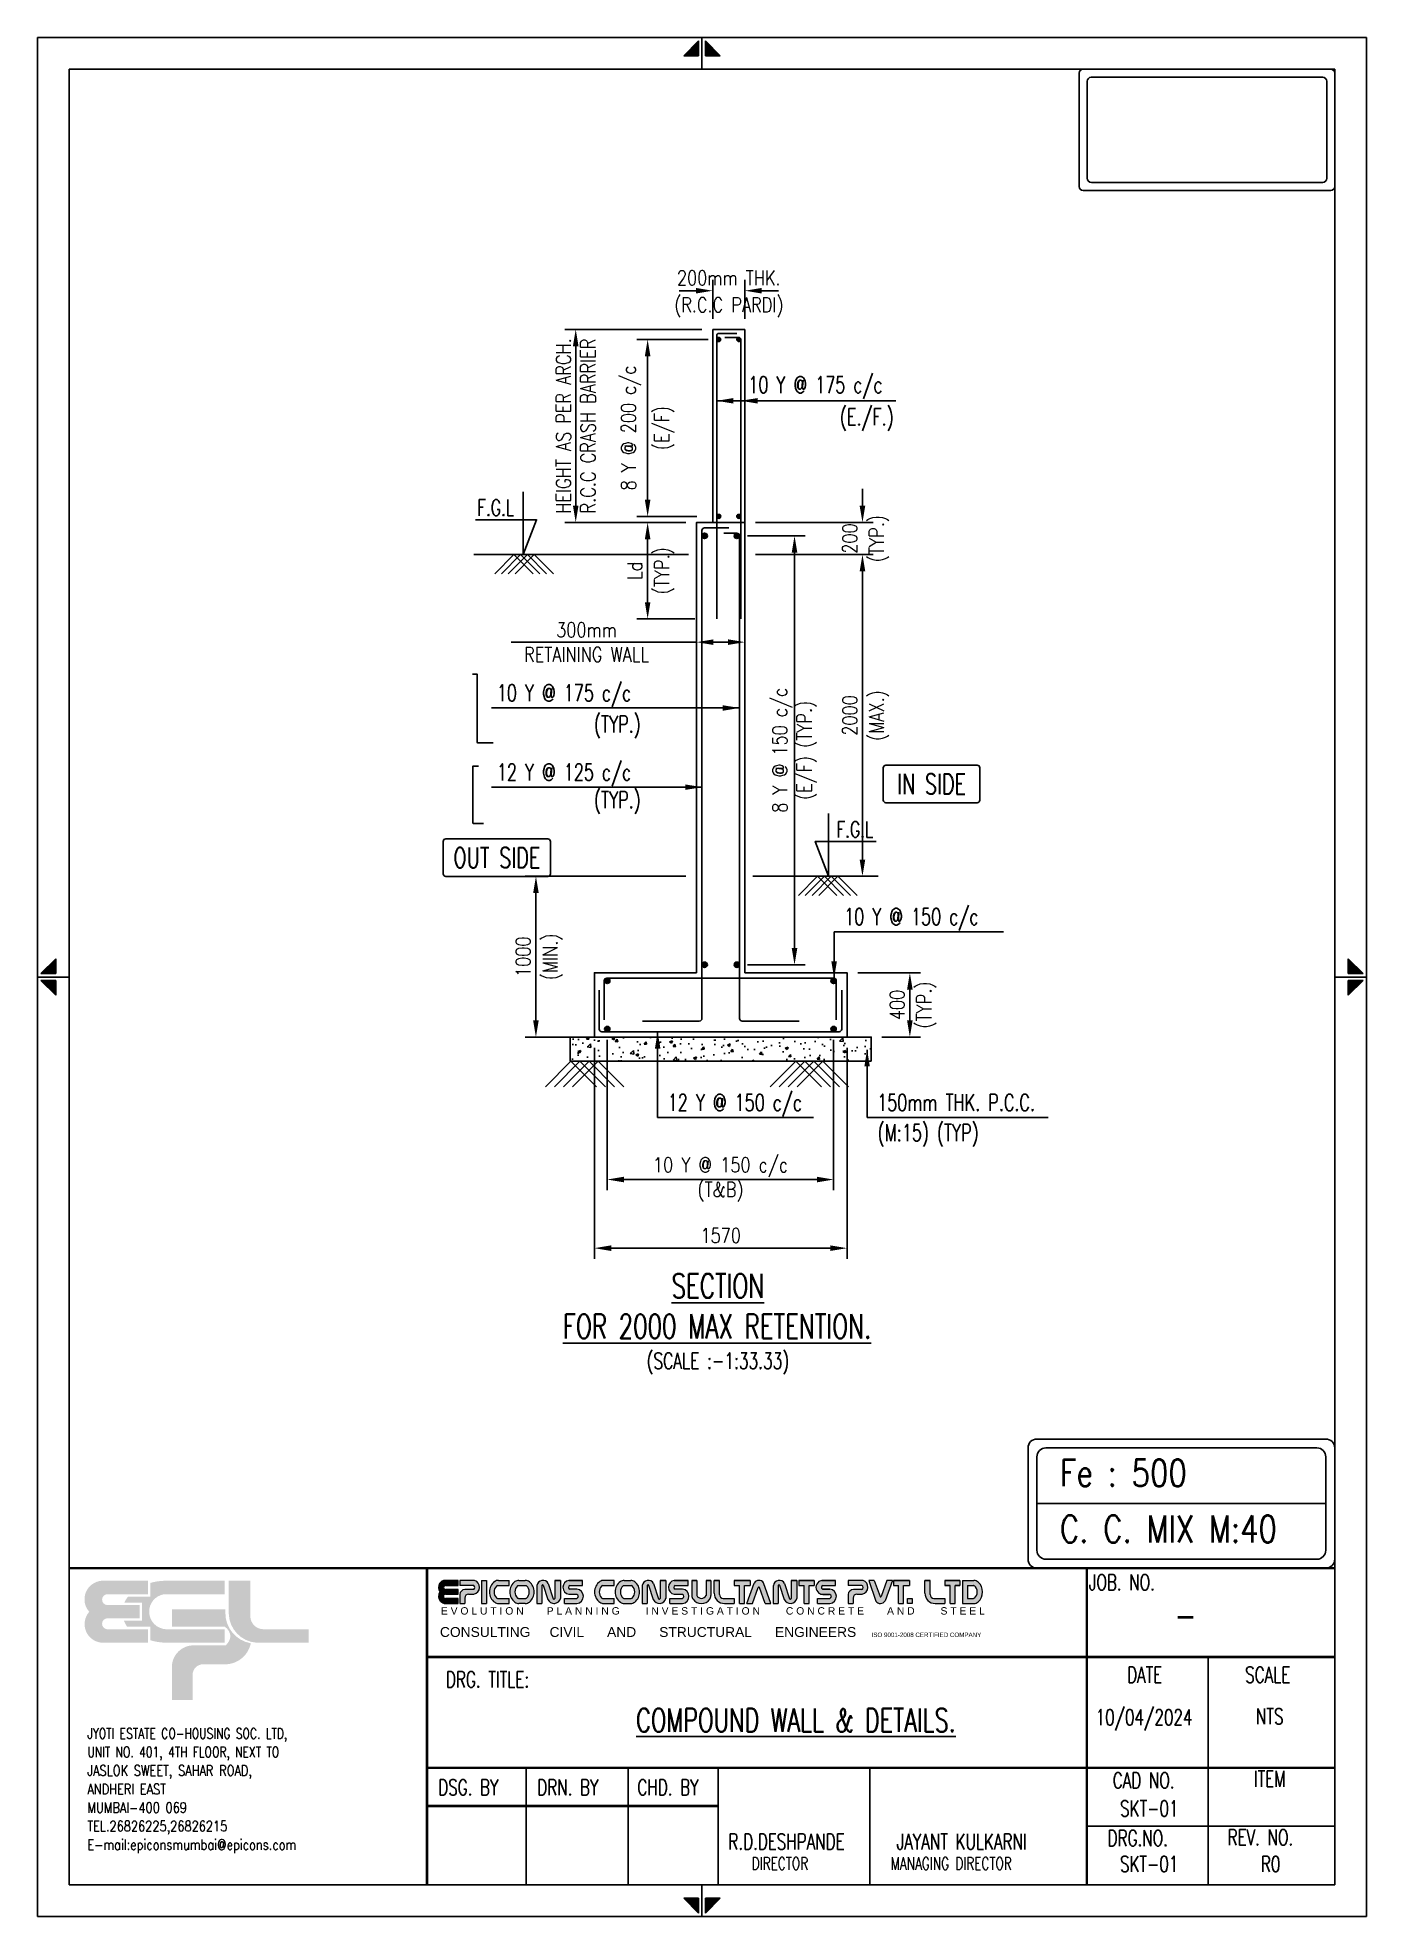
# Model space of a CAD drawing. Extents: x 324505 to 1272425, y -526289 to -156124.
# Drawn here: x 709867 to 734645, y -479231 to -444188 of the extents above; entities that cross this region are included whole.
import ezdxf
from ezdxf.enums import TextEntityAlignment as Align

# ---------------------------------------------------------------- set-up
doc = ezdxf.new("R2010")
doc.units = 0
doc.header["$LTSCALE"] = 500
doc.header["$MEASUREMENT"] = 0
doc.header["$PDMODE"] = 35
doc.header["$PDSIZE"] = -15
doc.linetypes.add('HIDDEN2', pattern=[0.1875, 0.125, -0.0625])
doc.layers.get('DEFPOINTS').update_dxf_attribs({"color": 4})
doc.layers.add('00 ECPL LOGO', color=250, linetype='Continuous', lineweight=20)
doc.layers.add('00 ELEV-2', color=9, linetype='Continuous', lineweight=30)
for name, color, linetype in [('3CONRED', 1, 'Continuous'), ('NO. BEAM', 3, 'Continuous'), ('PNA', 10, 'Continuous'), ('S-BEAM INNER', 4, 'HIDDEN2'), ('S-BEAM OUTER', 4, 'Continuous'), ('S-CONCRET LINE', 4, 'Continuous'), ('S-DIM-1', 5, 'Continuous'), ('S-DROP PANNEL', 3, 'Continuous'), ('S-FOOTING', 4, 'Continuous'), ('S-LEVEL SECTION', 3, 'Continuous'), ('S-PCC', 9, 'Continuous'), ('S-REINFORCEMENT', 6, 'Continuous'), ('S-RETAINING WALL', 6, 'Continuous'), ('S-TEXT', 2, 'Continuous'), ('S-TEXT-1', 4, 'Continuous'), ('S-TITIL', 6, 'Continuous'), ('SCHEDULE LINE-1', 7, 'Continuous'), ('TEXT', 4, 'Continuous'), ('TEXT (SHEET)', 4, 'Continuous'), ('TEXT NORMAL', 4, 'Continuous'), ('TITLE', 4, 'Continuous')]:
    doc.layers.add(name, color=color, linetype=linetype)
doc.styles.add('ROMANS', font='simplex.shx', dxfattribs={"width": 0.8, "height": 275, "bigfont": 'bigfont.shx'})
doc.styles.add('SEC. TEXT', font='arial.ttf', dxfattribs={"height": 180})
doc.dimstyles.new('dim100', dxfattribs={"dimtxt": 250, "dimasz": 250, "dimexe": 200, "dimexo": 200, "dimgap": 100, "dimtad": 1, "dimdec": 0, "dimzin": 0, "dimdsep": 46, "dimtxsty": 'ROMANS', "dimcen": 0, "dimclrd": 5, "dimclre": 5, "dimclrt": 4, "dimadec": 0, "dimazin": 0, "dimtfac": 1, "dimtdec": 0, "dimtix": 1, "dimtofl": 0, "dimtmove": 2, "dimatfit": 3, "dimfxl": 0, "dimtolj": 1, "dimtzin": 0, "dimlwd": -1, "dimlwe": -1, "dimarcsym": 0})
doc.dimstyles.new('dim25', dxfattribs={"dimtxt": 250, "dimasz": 250, "dimexe": 200, "dimexo": 200, "dimgap": 100, "dimtad": 1, "dimdec": 0, "dimlfac": 0.25, "dimzin": 0, "dimdsep": 46, "dimtxsty": 'ROMANS', "dimcen": 0, "dimclrd": 5, "dimclre": 5, "dimclrt": 4, "dimadec": 0, "dimazin": 0, "dimtfac": 1, "dimtdec": 0, "dimtix": 1, "dimtofl": 0, "dimtmove": 2, "dimatfit": 3, "dimfxl": 0, "dimtolj": 1, "dimtzin": 0, "dimlwd": -1, "dimlwe": -1, "dimarcsym": 0})
doc.dimstyles.new('dim33.33', dxfattribs={"dimtxt": 250, "dimasz": 250, "dimexe": 200, "dimexo": 200, "dimgap": 100, "dimtad": 1, "dimdec": 0, "dimlfac": 0.333331, "dimzin": 0, "dimdsep": 46, "dimtxsty": 'ROMANS', "dimcen": 0, "dimclrd": 5, "dimclre": 5, "dimclrt": 4, "dimadec": 0, "dimazin": 0, "dimtfac": 1, "dimtdec": 0, "dimtix": 1, "dimtofl": 0, "dimtmove": 2, "dimatfit": 3, "dimfxl": 0, "dimtolj": 1, "dimtzin": 0, "dimlwd": -1, "dimlwe": -1, "dimarcsym": 0})

msp = doc.modelspace()

# ---------------------------------------------------------------- texts
at = {"layer": 'S-LEVEL SECTION', "style": 'ROMANS', "width": 0.7}
for p in [(718065.992, -452956.08), (724763.498, -458956.08)]:
    msp.add_text('F.G.L', height=300, dxfattribs=at).set_placement(p, align=Align.MIDDLE_LEFT)
at = {"layer": 'S-TEXT', "style": 'ROMANS', "width": 0.7}
msp.add_text('(SCALE :-1:33.33)', height=300, dxfattribs=at).set_placement((722552.56, -468867.932, -24.95), align=Align.MIDDLE_CENTER)
at = {"layer": 'S-TEXT-1', "style": 'ROMANS', "width": 0.7}
for s, p in [('10 Y @ 175 c/c', (723118.679, -450662.274, -24.95)), ('(E./F.)', (724827.012, -451262.274, -24.95)), ('10 Y @ 175 c/c', (718430.838, -456410.46, -24.95)), ('(TYP.)', (720243.338, -456991.71, -1024321.052)), ('12 Y @ 125 c/c', (718430.838, -457887.366, -24.95)), ('(TYP.)', (720243.338, -458405.223, -24.95)), ('10 Y @ 150 c/c', (724906.691, -460583.549, -12.885)), ('12 Y @ 150 c/c', (721616.416, -464049.83, -12.885)), ('150mm THK. P.C.C.', (725521.916, -464049.83, -12.885)), ('(M:15) (TYP)', (725531.534, -464612.33, -12.885))]:
    msp.add_text(s, height=312.5, dxfattribs=at).set_placement(p, align=Align.MIDDLE_LEFT)
at = {"layer": 'S-TITIL', "style": 'ROMANS', "width": 0.7}
for s, p in [('%%USECTION', (722552.56, -467470.032, -24.95)), ('%%UFOR 2000 MAX RETENTION.', (722537.204, -468224.343, -24.95))]:
    msp.add_text(s, height=450, dxfattribs=at).set_placement(p, align=Align.MIDDLE_CENTER)
at = {"layer": 'S-TITIL', "style": 'ROMANS', "width": 0.8}
for s, p in [('Fe : 500', (728929.519, -470959.011)), ('C. C. MIX M:40', (728929.519, -472004.317))]:
    msp.add_text(s, height=500.0889, dxfattribs=at).set_placement(p, align=Align.MIDDLE_LEFT)
at = {"layer": 'TEXT', "color": 1, "style": 'ROMANS', "width": 0.8}
msp.add_text('-', height=470.711, dxfattribs=at).set_placement((731061.361, -473618.723, -9.438), align=Align.MIDDLE_LEFT)
at = {"layer": 'TEXT', "color": 1, "style": 'ROMANS', "width": 0.7}
msp.add_text('%%UCOMPOUND WALL & DETAILS.', height=437.5, dxfattribs=at).set_placement((724007.513, -475568.804), align=Align.MIDDLE_CENTER)
at = {"layer": 'TEXT', "color": 2, "style": 'ROMANS', "width": 0.7}
for s, p in [('10/04/2024', (730498.261, -475516.261, -9.438)), ('NTS', (732842.89, -475498.818, -9.438)), ('SKT-01', (730596.018, -477218.184, -9.438)), ('SKT-01', (730593.856, -478252.263, -9.438)), ('R0', (732858.311, -478252.263, -9.438))]:
    msp.add_text(s, height=294.9791, dxfattribs=at).set_placement(p, align=Align.MIDDLE_CENTER)
at = {"layer": 'TITLE', "color": 2, "style": 'ROMANS', "width": 0.7}
for s, p in [('IN SIDE', (726536.319, -458109.176, -24.95)), ('OUT SIDE', (718429.171, -459482.749, -24.95))]:
    msp.add_text(s, height=375, dxfattribs=at).set_placement(p, align=Align.MIDDLE_CENTER)

# ---------------------------------------------------------------- blocks, each defined once
blk = doc.blocks.new('MID')
at = {"layer": 'TEXT'}
for p, q in [((0, 0), (10, 0)), ((8.94, 1.07), (4.27, 5.74)), ((4.27, 5.74), (4.27, 1.07)), ((4.27, 1.07), (8.94, 1.07)), ((8.94, -1.07), (4.27, -5.74)), ((4.27, -1.07), (8.94, -1.07)), ((4.27, -5.74), (4.27, -1.07))]:
    blk.add_line(p, q, dxfattribs=at)
for points in [[(4.27, 5.74), (8.94, 1.07), (4.27, 1.07)], [(4.27, -5.74), (8.94, -1.07), (4.27, -1.07)]]:
    blk.add_solid(points, dxfattribs=at)
blk = doc.blocks.new('ecpl logo')
at = {"layer": '00 ECPL LOGO'}
for color, points in [(256, [(351, -827, 0.621111), (586, -1401), (1442, -1401), (1442, -1151), (682, -1151, -0.917622), (682, -948), (1285, -948), (1285, -702), (682, -702, -0.926164), (682, -501), (1442, -501), (1442, -251), (581, -251, 0.621111), (351, -827)]), (152, [(2940, -251), (2940, -863, 0.384329), (3453, -1401), (4422, -1401), (4422, -1151), (3582, -1151, -0.414214), (3340, -908), (3340, -251)]), (140, [(1887, -779), (1887, -1102), (2862, -1102, -0.232111), (2971, -1281, -0.194401), (2883, -1450), (2269, -1450, 0.364674), (1887, -1802), (1887, -2463), (2269, -2463), (2269, -1996, -0.414214), (2462, -1802), (2899, -1802, 0.338499), (3350, -1412, -0.371272), (2877, -839), (2877, -779)])]:
    blk.add_hatch(color=color, dxfattribs=at).paths.add_polyline_path(points)
h = blk.add_hatch(color=253, dxfattribs=at)
h.dxf.hatch_style = 1
h.paths.add_polyline_path([(995, -993, 0.07148), (1056, -1106), (1486, -1106), (1486, -1356, 0.065387), (1776, -1401), (2862, -1401), (2862, -1151), (1776, -1151, -0.910826), (1742, -501), (2862, -501), (2862, -251), (1776, -251, 0.069483), (1486, -291), (1486, -546), (1071, -546, 0.072407), (1003, -657), (1329, -657), (1329, -993)])
blk = doc.blocks.new('EPICONS TITLE')
at = {"layer": '00 ECPL LOGO'}
h = blk.add_hatch(color=7, dxfattribs=at)
h.dxf.hatch_style = 1
h.paths.add_polyline_path([(678, -252), (678, -146), (414, -146, 0.261636), (303, -208, 0.285841), (304, -378, 0.344902), (324, -574, 0.204992), (418, -614), (678, -614), (678, -510), (424, -510, -1), (418, -426), (678, -426), (678, -331), (424, -331, -1), (422, -252)])
h = blk.add_hatch(color=7, dxfattribs=at)
h.dxf.hatch_style = 1
h.paths.add_polyline_path([(1011, -146), (712, -146), (712, -252), (997, -252, -0.440545), (997, -331), (816, -331, 0.414214), (712, -435), (712, -614), (810, -614), (810, -504, -0.414214), (888, -426), (997, -426, 0.757811)])
h.paths.add_polyline_path([(1254, -146), (1153, -146), (1153, -614), (1254, -614)])
h.paths.add_polyline_path([(1708, -146), (1494, -146, 0.154275), (1419, -169, 0.519672), (1419, -591, 0.154275), (1494, -614), (1708, -614), (1708, -510), (1472, -510, -0.210356), (1452, -502, -0.388707), (1452, -260, -0.210356), (1472, -252), (1708, -252)])
h.paths.add_polyline_path([(2037, -146), (1904, -146, 0.159018), (1828, -171, 0.507969), (1828, -589, 0.159018), (1904, -614), (2037, -614, 0.173791), (2119, -585, 0.472311), (2119, -175, 0.173791)])
h.paths.add_polyline_path([(2046, -252, -0.185052), (2063, -258, -0.445894), (2063, -504, -0.185052), (2046, -510), (1899, -510, -0.185052), (1882, -504, -0.445894), (1882, -258, -0.185052), (1899, -252)], flags=16)
h.paths.add_polyline_path([(2501, -209, 0.723435), (2273, -252), (2273, -614), (2374, -614), (2374, -252, -0.723435), (2399, -241), (2495, -533, 0.724077), (2751, -510), (2751, -146), (2635, -146), (2635, -509, -0.755661), (2603, -519)])
h.paths.add_polyline_path([(3198, -146), (2916, -146, 0.823713), (2916, -429), (3082, -429, -0.713272), (3082, -510), (2830, -510), (2830, -614), (3082, -614, 0.900309), (3082, -324), (2936, -324, -0.746931), (2936, -252), (3198, -252)])
h = blk.add_hatch(color=7, dxfattribs=at)
h.dxf.hatch_style = 1
h.paths.add_polyline_path([(3837, -146), (3623, -146, 0.154275), (3548, -169, 0.519672), (3548, -591, 0.154275), (3623, -614), (3837, -614), (3837, -510), (3600, -510, -0.210932), (3581, -502, -0.385278), (3580, -260, -0.212895), (3599, -252), (3837, -252)])
h.paths.add_polyline_path([(4255, -175, 0.173792), (4173, -146), (4040, -146, 0.159018), (3964, -171, 0.507969), (3964, -589, 0.159018), (4040, -614), (4173, -614, 0.173792), (4255, -585, 0.472311)])
h.paths.add_polyline_path([(4182, -252, -0.185053), (4199, -258, -0.445893), (4199, -504, -0.185053), (4182, -510), (4035, -510, -0.185053), (4017, -504, -0.445893), (4017, -258, -0.185053), (4035, -252)], flags=16)
h.paths.add_polyline_path([(4406, -252), (4406, -614), (4507, -614), (4507, -252, -0.436861), (4522, -236, -0.319738), (4534, -245), (4629, -533, 0.724077), (4884, -510), (4884, -146), (4768, -146), (4768, -509, -0.755661), (4737, -519), (4635, -209, 0.723435)])
h.paths.add_polyline_path([(5335, -146), (5053, -146, 0.823713), (5053, -429), (5219, -429, -0.713272), (5219, -510), (4967, -510), (4967, -614), (5219, -614, 0.900309), (5219, -324), (5074, -324, -0.746931), (5074, -252), (5335, -252)])
h.paths.add_polyline_path([(5509, -146), (5408, -146), (5408, -452, 0.160106), (5433, -529, 0.505303), (5772, -529, 0.160106), (5797, -452), (5797, -146), (5699, -146), (5699, -451, -0.621318), (5509, -451)])
h.paths.add_polyline_path([(5969, -146), (5862, -146), (5862, -406, 0.414214), (6070, -614), (6267, -614), (6267, -510), (6047, -510, -0.414214), (5969, -432)])
h.paths.add_polyline_path([(6589, -146), (6267, -146), (6267, -249), (6372, -249), (6372, -614), (6473, -614), (6473, -249), (6589, -249)])
h.paths.add_polyline_path([(6863, -194, 0.539211), (6672, -201), (6523, -614), (6641, -614), (6752, -289, -0.708617), (6777, -289), (6894, -614), (7006, -614)])
h.paths.add_polyline_path([(7288, -209, 0.723435), (7059, -252), (7059, -614), (7160, -614), (7160, -252, -0.723435), (7186, -241), (7282, -533, 0.724077), (7538, -510), (7538, -146), (7421, -146), (7421, -509, -0.755661), (7390, -519)])
h.paths.add_polyline_path([(7886, -146), (7579, -146), (7579, -249), (7684, -249), (7684, -614), (7785, -614), (7785, -249), (7886, -249)])
h.paths.add_polyline_path([(8321, -146), (8059, -146, 0.157568), (7983, -170, 0.511532), (7983, -404, 0.157569), (8059, -429), (8206, -429, -0.713272), (8206, -510), (7953, -510), (7953, -614), (8206, -614, 0.900308), (8206, -324), (8065, -324), (8060, -324, -0.722204), (8060, -249), (8321, -249)])
h = blk.add_hatch(color=7, dxfattribs=at)
h.dxf.hatch_style = 1
h.paths.add_polyline_path([(8875, -146), (8576, -146), (8576, -252), (8849, -252, -0.270444), (8871, -265, -0.26297), (8871, -318, -0.270444), (8849, -331), (8680, -331, 0.414214), (8576, -435), (8576, -614), (8674, -614), (8674, -504, -0.414214), (8752, -426), (8861, -426, 0.757811)])
h.paths.add_polyline_path([(9103, -146), (8990, -146), (9133, -566, 0.539211), (9324, -560), (9474, -146), (9356, -146), (9244, -471, -0.708617), (9220, -471)])
h.paths.add_polyline_path([(9814, -146), (9492, -146), (9492, -249), (9597, -249), (9597, -614), (9698, -614), (9698, -249), (9814, -249)])
h.paths.add_polyline_path([(10234, -146), (10128, -146), (10128, -406, 0.414214), (10336, -614), (10533, -614), (10533, -510), (10312, -510, -0.414214), (10234, -432)])
h.paths.add_polyline_path([(9871, -510), (9775, -510), (9775, -614), (9871, -614)])
h = blk.add_hatch(color=7, dxfattribs=at)
h.dxf.hatch_style = 1
h.paths.add_polyline_path([(10533, -146), (10533, -249), (10637, -249), (10637, -614), (10739, -614), (10739, -249), (10839, -249), (10839, -146)])
h.paths.add_polyline_path([(10890, -146), (10890, -614), (11119, -614, 0.189446), (11208, -580, 0.435754), (11208, -181, 0.189446), (11119, -146)])
h.paths.add_polyline_path([(11122, -249, -0.519112), (11122, -510), (10989, -510), (10989, -249)], flags=16)
at = {"layer": '00 ECPL LOGO', "color": 7}
for p, q in [((678, -146), (414, -146)), ((424, -252), (678, -252)), ((678, -331), (424, -331)), ((678, -252), (678, -146)), ((678, -426), (678, -331)), ((1011, -146), (712, -146)), ((712, -146), (712, -252)), ((997, -252), (712, -252)), ((997, -331), (816, -331)), ((1153, -146), (1254, -146)), ((1153, -146), (1153, -614)), ((1254, -146), (1254, -614)), ((1472, -252), (1708, -252)), ((1494, -146), (1708, -146)), ((1708, -252), (1708, -146)), ((1899, -252), (2046, -252)), ((1904, -146), (2037, -146)), ((2273, -252), (2273, -614)), ((2374, -252), (2374, -614)), ((2399, -241), (2495, -533)), ((2501, -209), (2603, -519)), ((2635, -146), (2751, -146)), ((2751, -146), (2635, -146)), ((2635, -146), (2635, -510)), ((2751, -146), (2751, -510)), ((2751, -252), (2751, -252)), ((2916, -146), (3198, -146)), ((3198, -146), (2916, -146)), ((2936, -252), (3198, -252)), ((3082, -324), (2936, -324)), ((3198, -252), (3198, -146)), ((3599, -252), (3837, -252)), ((3837, -146), (3623, -146)), ((3837, -252), (3837, -146)), ((4035, -252), (4182, -252)), ((4040, -146), (4173, -146)), ((4406, -252), (4406, -614)), ((4507, -252), (4507, -614)), ((4534, -245), (4629, -533)), ((4635, -209), (4737, -519)), ((4768, -146), (4884, -146)), ((4768, -146), (4884, -146)), ((4884, -146), (4768, -146)), ((4768, -146), (4768, -510)), ((4884, -146), (4884, -510)), ((4884, -252), (4884, -252)), ((5053, -146), (5335, -146)), ((5053, -146), (5335, -146)), ((5335, -146), (5053, -146)), ((5074, -252), (5335, -252)), ((5219, -324), (5074, -324)), ((5335, -252), (5335, -146)), ((5408, -146), (5509, -146)), ((5509, -146), (5408, -146)), ((5408, -146), (5408, -452)), ((5509, -146), (5509, -451)), ((5699, -146), (5797, -146)), ((5797, -146), (5699, -146)), ((5699, -146), (5699, -451)), ((5797, -146), (5797, -452)), ((5862, -146), (5969, -146)), ((5969, -146), (5862, -146)), ((5862, -406), (5862, -146)), ((5969, -432), (5969, -146)), ((6267, -146), (6589, -146)), ((6589, -146), (6267, -146)), ((6267, -146), (6267, -249)), ((6267, -249), (6372, -249)), ((6372, -614), (6372, -249)), ((6473, -614), (6473, -249)), ((6473, -249), (6589, -249)), ((6523, -614), (6672, -201)), ((6589, -146), (6589, -249)), ((6641, -614), (6752, -289)), ((6894, -614), (6777, -289)), ((7006, -614), (6863, -194)), ((7059, -252), (7059, -614)), ((7160, -252), (7160, -614)), ((7186, -241), (7282, -533)), ((7288, -209), (7390, -519)), ((7421, -146), (7538, -146)), ((7421, -146), (7538, -146)), ((7538, -146), (7421, -146)), ((7421, -146), (7538, -146)), ((7421, -146), (7421, -510)), ((7538, -146), (7538, -510)), ((7538, -252), (7538, -252)), ((7579, -146), (7886, -146)), ((7886, -146), (7579, -146)), ((7579, -146), (7886, -146)), ((7579, -146), (7886, -146)), ((7886, -146), (7579, -146)), ((7579, -146), (7579, -249)), ((7579, -249), (7684, -249)), ((7579, -249), (7684, -249)), ((7684, -614), (7684, -249)), ((7785, -614), (7785, -249)), ((7785, -249), (7886, -249)), ((7785, -249), (7886, -249)), ((7886, -146), (7886, -249)), ((8040, -146), (8321, -146)), ((8040, -146), (8321, -146)), ((8321, -146), (8059, -146)), ((8060, -249), (8321, -249)), ((8206, -324), (8060, -324)), ((8065, -324), (8206, -324)), ((8321, -252), (8321, -146)), ((8875, -146), (8576, -146)), ((8576, -146), (8576, -252)), ((8849, -252), (8576, -252)), ((8849, -331), (8680, -331)), ((9103, -146), (8990, -146)), ((9103, -146), (8990, -146)), ((8990, -146), (9133, -566)), ((9103, -146), (9220, -471)), ((9356, -146), (9244, -471)), ((9474, -146), (9324, -560)), ((9474, -146), (9356, -146)), ((9408, -146), (9356, -146)), ((9474, -146), (9356, -146)), ((9492, -146), (9814, -146)), ((9814, -146), (9492, -146)), ((9492, -146), (9814, -146)), ((9492, -146), (9814, -146)), ((9492, -146), (9814, -146)), ((9492, -146), (9492, -249)), ((9492, -249), (9597, -249)), ((9492, -249), (9597, -249)), ((9597, -614), (9597, -249)), ((9698, -614), (9698, -249)), ((9698, -249), (9814, -249)), ((9698, -249), (9814, -249)), ((9814, -146), (9814, -249)), ((10128, -146), (10234, -146)), ((10234, -146), (10128, -146)), ((10128, -406), (10128, -146)), ((10234, -432), (10234, -146)), ((10533, -146), (10839, -146)), ((10839, -146), (10533, -146)), ((10533, -146), (10533, -249)), ((10533, -249), (10637, -249)), ((10637, -249), (10533, -249)), ((10637, -614), (10637, -249)), ((10739, -614), (10739, -249)), ((10739, -249), (10839, -249)), ((10739, -249), (10839, -249)), ((10839, -249), (10739, -249)), ((10839, -146), (10839, -249)), ((10890, -146), (11119, -146)), ((10890, -146), (10890, -614)), ((10989, -249), (10989, -510)), ((10989, -249), (11113, -249)), ((418, -426), (678, -426)), ((678, -510), (418, -510)), ((418, -614), (678, -614)), ((678, -614), (678, -510)), ((712, -435), (712, -614)), ((712, -614), (810, -614)), ((810, -504), (810, -614)), ((888, -426), (997, -426)), ((1153, -614), (1254, -614)), ((1472, -510), (1708, -510)), ((1494, -614), (1708, -614)), ((1708, -614), (1708, -510)), ((1899, -510), (2046, -510)), ((2037, -614), (1904, -614)), ((2273, -614), (2374, -614)), ((2614, -614), (2635, -614)), ((2635, -614), (2635, -614)), ((2751, -510), (2751, -510)), ((2830, -614), (2830, -510)), ((2830, -510), (3082, -510)), ((2830, -614), (3082, -614)), ((2830, -614), (3082, -614)), ((3082, -429), (2916, -429)), ((3600, -510), (3837, -510)), ((3623, -614), (3837, -614)), ((3837, -614), (3837, -510)), ((4035, -510), (4182, -510)), ((4040, -614), (4173, -614)), ((4406, -614), (4507, -614)), ((4406, -614), (4507, -614)), ((4406, -614), (4507, -614)), ((4967, -614), (4967, -510)), ((4967, -510), (5219, -510)), ((4967, -510), (5219, -510)), ((4967, -614), (5219, -614)), ((4967, -614), (5219, -614)), ((4967, -614), (5219, -614)), ((5219, -429), (5053, -429)), ((6047, -510), (6267, -510)), ((6070, -614), (6267, -614)), ((6070, -614), (6267, -614)), ((6267, -510), (6267, -614)), ((6372, -614), (6473, -614)), ((6372, -614), (6473, -614)), ((6523, -614), (6641, -614)), ((6589, -614), (6641, -614)), ((6894, -614), (7006, -614)), ((6894, -614), (7006, -614)), ((7059, -614), (7160, -614)), ((7059, -614), (7160, -614)), ((7059, -614), (7160, -614)), ((7538, -510), (7538, -510)), ((7684, -614), (7785, -614)), ((7684, -614), (7785, -614)), ((7684, -614), (7785, -614)), ((7684, -614), (7785, -614)), ((7953, -614), (7953, -510)), ((7953, -510), (8206, -510)), ((7953, -510), (8206, -510)), ((7953, -510), (8206, -510)), ((7953, -614), (8206, -614)), ((7953, -614), (8206, -614)), ((7953, -614), (8206, -614)), ((7953, -614), (8206, -614)), ((7953, -614), (8206, -614)), ((8206, -429), (8040, -429)), ((8059, -429), (8194, -429)), ((8576, -435), (8576, -614)), ((8576, -614), (8674, -614)), ((8674, -504), (8674, -614)), ((8752, -426), (8861, -426)), ((9597, -614), (9698, -614)), ((9597, -614), (9698, -614)), ((9597, -614), (9698, -614)), ((10312, -510), (10533, -510)), ((10336, -614), (10533, -614)), ((10336, -614), (10533, -614)), ((10533, -510), (10533, -614)), ((10637, -614), (10739, -614)), ((10637, -614), (10739, -614)), ((10637, -614), (10739, -614)), ((10637, -614), (10739, -614)), ((10653, -614), (10739, -614)), ((10653, -614), (10739, -614)), ((10653, -614), (10739, -614)), ((10653, -614), (10739, -614)), ((10890, -614), (11119, -614)), ((10989, -510), (11113, -510))]:
    blk.add_line(p, q, dxfattribs=at)
blk.add_lwpolyline([(9775, -510), (9871, -510), (9871, -614), (9775, -614)], close=True, dxfattribs=at)
for centre, radius, start, end in [((439, -292), 160, 148.648, 212.4563), ((439, -464), 160, 147.5437, 223.6612), ((414, -276), 130, 90, 148.648), ((423, -291), 39.6, 88.7637, 271.2363), ((816, -435), 104, 90, 180), ((965, -284), 146, 282.7188, 71.3398), ((961, -291), 53.7, 312.4487, 47.5513), ((1567, -380), 257, 125.0807, 234.9193), ((1584, -381), 179, 137.5171, 222.4829), ((1494, -276), 130, 90, 125.0807), ((1472, -278), 26, 90, 137.5171), ((1981, -380), 259, 126.1417, 233.8583), ((1992, -381), 165, 131.9364, 228.0636), ((1904, -276), 130, 90, 126.1417), ((1899, -278), 26, 90, 131.9364), ((2037, -276), 130, 50.5638, 90), ((2046, -278), 26, 48.0636, 90), ((1953, -381), 165, 311.9364, 48.0636), ((1951, -380), 265, 309.4362, 50.5638), ((2394, -268), 122, 28.75, 172.2831), ((2388, -251), 14.5, 40.0191, 183.5523), ((2944, -287), 144, 101.0425, 258.9575), ((2947, -288), 37.6, 106.4856, 253.5144), ((3067, -469), 146, 276.006, 83.994), ((3696, -380), 257, 125.0807, 234.9193), ((3714, -381), 180, 138.0741, 222.3563), ((3623, -276), 130, 90, 125.0807), ((3599, -278), 26, 90, 138.0741), ((4116, -380), 259, 126.1417, 233.8583), ((4127, -381), 165, 131.9364, 228.0636), ((4040, -276), 130, 90, 126.1417), ((4035, -278), 26, 90, 131.9364), ((4173, -276), 130, 50.5638, 90), ((4182, -278), 26, 48.0636, 90), ((4089, -381), 165, 311.9364, 48.0636), ((4087, -380), 265, 309.4362, 50.5638), ((4527, -268), 122, 28.75, 172.2831), ((4522, -251), 14.5, 89.1577, 183.5523), ((4522, -249), 13, 18.2334, 89.1577), ((5081, -287), 144, 101.0425, 258.9575), ((5084, -288), 37.6, 106.4856, 253.5144), ((5204, -469), 146, 276.006, 83.994), ((6770, -260), 114, 35.166, 148.5022), ((6764, -294), 13, 19.7665, 161.0546), ((7181, -268), 122, 28.75, 172.2831), ((7175, -251), 14.5, 40.0191, 183.5523), ((8067, -287), 144, 125.818, 234.182), ((8059, -276), 130, 90, 125.818), ((8072, -286), 39.3, 108.3261, 238.1957), ((8065, -298), 26, 238.1957, 270), ((8190, -469), 146, 276.006, 83.994), ((8680, -435), 104, 90, 180), ((8849, -278), 26, 29.4672, 90), ((8849, -305), 26, 270, 330.5328), ((8829, -284), 146, 282.7188, 71.3398), ((8824, -291), 53.7, 330.5328, 29.4672), ((11113, -275), 26, 51.4816, 90), ((11119, -276), 130, 47.0907, 90), ((11030, -380), 160, 308.5184, 51.4816), ((11023, -380), 272, 312.9093, 47.0907), ((418, -484), 130, 223.6612, 270), ((421, -468), 42.1, 94.0242, 265.9758), ((888, -504), 78, 90, 180), ((1494, -484), 130, 234.9193, 270), ((1472, -484), 26, 222.4829, 270), ((1904, -484), 130, 233.8583, 270), ((1899, -484), 26, 228.0636, 270), ((2037, -484), 130, 270, 309.4362), ((2046, -484), 26, 270, 311.9364), ((2619, -479), 135, 203.2219, 346.755), ((2618, -510), 17.1, 214.0796, 357.6127), ((3068, -470), 43.1, 289.0016, 70.9984), ((3623, -484), 130, 234.9193, 270), ((3600, -484), 26, 222.3563, 270), ((4040, -484), 130, 233.8583, 270), ((4035, -484), 26, 228.0636, 270), ((4173, -484), 130, 270, 309.4362), ((4182, -484), 26, 270, 311.9364), ((4753, -479), 135, 203.2219, 346.8516), ((4751, -510), 17.1, 214.0796, 357.6127), ((5205, -470), 43.1, 289.0016, 70.9984), ((5538, -452), 130, 180, 216.3848), ((5602, -404), 210, 216.3848, 323.6152), ((5604, -405), 106, 206.2931, 333.7069), ((5667, -452), 130, 323.6152, 0), ((6070, -406), 208, 180, 270), ((6047, -432), 78, 180, 270), ((7406, -479), 135, 203.2219, 346.755), ((7404, -510), 17.1, 214.0796, 357.6127), ((8059, -299), 130, 234.182, 270), ((8192, -470), 43.1, 289.0016, 70.9984), ((8752, -504), 78, 90, 180), ((9227, -500), 114, 215.166, 328.5022), ((9232, -467), 13, 199.7665, 341.0546), ((10336, -406), 208, 180, 270), ((10312, -432), 78, 180, 270), ((11113, -484), 26, 270, 308.5184), ((11119, -484), 130, 270, 312.9093)]:
    blk.add_arc(centre, radius, start, end, dxfattribs=at)
at = {"layer": '00 ECPL LOGO', "color": 7, "attachment_point": 1, "style": 'SEC. TEXT'}
for s, insert, char_height, width in [('E V O L U T I O N        P L A N N I N G         I N V E S T I G A T I O N         C O N C R E T E        A N D         S T E E L', (328, -689), 150, 445502.26), ('CONSULTING     CIVIL      AND      STRUCTURAL      ENGINEERS', (309, -1092), 200, 495763.22), ('ISO 9001-2008 CERTIFIED COMPANY', (9049, -1204), 90, 434288.5)]:
    blk.add_mtext(s, dxfattribs=dict(at, insert=insert, char_height=char_height, width=width))
blk = doc.blocks.new('A4')
at = {"layer": '3CONRED'}
blk.add_line((260538, -2522), (256855, -2522), dxfattribs=at)
at = {"layer": 'PNA', "color": 5}
for p, q in [((258658, -3392), (258658, -8)), ((248525, -3392), (248525, -1653)), ((250040, -3392), (250040, -1653)), ((251377, -3392), (251377, -1653)), ((253633, -3392), (253633, -1653))]:
    blk.add_line(p, q, dxfattribs=at)
at = {"layer": 'PNA', "color": 4}
blk.add_lwpolyline([(261008, -3862), (241268, -3862), (241268, 24056), (261008, 24056)], close=True, dxfattribs=at)
at = {"layer": 'PNA', "color": 3}
blk.add_lwpolyline([(260538, -3392), (241738, -3392), (241738, 23586), (260538, 23586)], close=True, dxfattribs=at)
at = {"layer": 'PNA', "color": 1, "const_width": 37.6}
for points in [[(241738, 1314), (260538, 1314)], [(247053, -3392), (247053, 1314)], [(256855, -3392), (256855, 1314)], [(247053, -8), (260538, -8)], [(247053, -1653), (260538, -1653)], [(247053, -2221), (251377, -2221)]]:
    blk.add_lwpolyline(points, dxfattribs=at)
at = {"layer": '00 ELEV-2'}
for name, p, xscale, yscale, zscale in [('ecpl logo', (241755, 1327), 0.8004648938681197, 0.8004648938681197, 0.8004648938681197), ('EPICONS TITLE', (247019, 1239), 0.7336260752301319, 0.7336260752301319, 0.7336260752301319)]:
    blk.add_blockref(name, p, dxfattribs=dict(at, xscale=xscale, yscale=yscale, zscale=zscale))
at = {"layer": 'TEXT (SHEET)', "color": 4, "yscale": 46.99999999999999, "zscale": 46.99999999999999, "rotation": 270}
for p, xscale in [((251138, 23586), -46.99999999999999), ((251138, -3392), 46.99999999999999)]:
    blk.add_blockref('MID', p, dxfattribs=dict(at, xscale=xscale))
at = {"layer": 'TEXT (SHEET)', "color": 4, "yscale": 46.99999999999999, "zscale": 46.99999999999999}
for p, xscale in [((241738, 10097), -46.99999999999999), ((260538, 10097), 46.99999999999999)]:
    blk.add_blockref('MID', p, dxfattribs=dict(at, xscale=xscale))
at = {"layer": 'S-TEXT-1', "style": 'ROMANS'}
for s, height, width, p in [('JYOTI ESTATE CO-HOUSING SOC. LTD,', 155.25, 0.75, (242008, -1221, -8)), ('UNIT NO. 401, 4TH FLOOR, NEXT TO', 155.25, 0.75, (242008, -1496, -8)), ('JASLOK SWEET, SAHAR ROAD,', 154.69, 0.8, (242008, -1771, -8)), ('ANDHERI EAST', 154.69, 0.8, (242008, -2047, -8)), ('MUMBAI-400 069', 154.69, 0.8, (242008, -2322, -8)), ('TEL.26826225,26826215', 154.69, 0.8, (242008, -2597, -8)), ('E-mail:epiconsmumbai@epicons.com', 154.69, 0.8, (242008, -2872, -8))]:
    blk.add_text(s, height=height, dxfattribs=dict(at, width=width)).set_placement(p)
at = {"layer": 'TEXT (SHEET)', "style": 'ROMANS', "width": 0.7}
for s, height, p in [(' JOB. NO.', 235, (256773, 986)), (' DRG. TITLE:', 235, (247223, -458)), ('DATE', 235, (257454, -389)), ('SCALE', 235, (259208, -389)), ('CAD NO.', 235, (257242, -1958)), ('ITEM', 235, (259336, -1934)), (' DRG.NO.', 235, (257052, -2816)), (' REV. NO.', 235, (258835, -2804)), ('DIRECTOR', 188, (251875, -3168)), (' MANAGING DIRECTOR', 188, (253851, -3168))]:
    blk.add_text(s, height=height, dxfattribs=at).set_placement(p)
at = {"layer": 'TEXT NORMAL', "style": 'ROMANS', "width": 0.7}
for s, p in [(' DSG. BY', (247108, -2061)), (' DRN. BY', (248579, -2061)), (' CHD. BY', (250066, -2061))]:
    blk.add_text(s, height=235, dxfattribs=at).set_placement(p)
at = {"layer": 'TITLE', "color": 4, "style": 'ROMANS', "width": 0.7}
for s, p in [('R.D.DESHPANDE', (251531, -2868)), (' JAYANT KULKARNI', (253918, -2868))]:
    blk.add_text(s, height=235, dxfattribs=at).set_placement(p)
blk = doc.blocks.new('*D674')
at = {"layer": 'DEFPOINTS', "color": 0}
for p in [(723055, -455464), (722155, -455907), (723055, -455907)]:
    blk.add_point(p, dxfattribs=at)
at = {"layer": 'S-DIM-1', "color": 5, "lineweight": -3}
for p, q in [((722155, -455464), (718700, -455464)), ((722468, -455464), (722743, -455464))]:
    blk.add_line(p, q, dxfattribs=at)
at = {"layer": 'S-DIM-1', "color": 5}
for p, q in [((722155, -455707), (722155, -455264)), ((723055, -455707), (723055, -455264))]:
    blk.add_line(p, q, dxfattribs=at)
for points in [[(722468, -455412), (722468, -455516), (722155, -455464)], [(722743, -455516), (722743, -455412), (723055, -455464)]]:
    blk.add_solid(points, dxfattribs=at)
at = {"layer": 'S-DIM-1', "color": 4, "insert": (720102, -455464), "char_height": 275, "attachment_point": 5, "style": 'ROMANS'}
blk.add_mtext('\\A1;{300mm\\PRETAINING WALL}', dxfattribs=at)
blk = doc.blocks.new('*D675')
at = {"layer": 'DEFPOINTS', "color": 0}
for p in [(720489, -462681), (724710, -462681), (724710, -465487)]:
    blk.add_point(p, dxfattribs=at)
at = {"layer": 'S-DIM-1', "color": 5}
for p, q in [((720489, -462881), (720489, -465687)), ((724710, -462881), (724710, -465687)), ((720801, -465487), (724398, -465487))]:
    blk.add_line(p, q, dxfattribs=at)
for points in [[(720801, -465435), (720801, -465539), (720489, -465487)], [(724398, -465539), (724398, -465435), (724710, -465487)]]:
    blk.add_solid(points, dxfattribs=at)
at = {"layer": 'S-DIM-1', "color": 4, "insert": (722600, -465487), "char_height": 275, "attachment_point": 5, "style": 'ROMANS'}
blk.add_mtext('\\A1;{10 Y @ 150 c/c\\P(T&B)}', dxfattribs=at)
blk = doc.blocks.new('*D676')
at = {"layer": 'DEFPOINTS', "color": 0}
for p in [(722568, -449819), (721242, -453119), (722358, -453119)]:
    blk.add_point(p, dxfattribs=at)
at = {"layer": 'S-DIM-1', "color": 5}
for p, q in [((722368, -449819), (721042, -449819)), ((721242, -450131), (721242, -452806)), ((722158, -453119), (721042, -453119))]:
    blk.add_line(p, q, dxfattribs=at)
for points in [[(721294, -450131), (721190, -450131), (721242, -449819)], [(721190, -452806), (721294, -452806), (721242, -453119)]]:
    blk.add_solid(points, dxfattribs=at)
at = {"layer": 'S-DIM-1', "color": 4, "char_height": 275, "attachment_point": 5, "rotation": 90, "style": 'ROMANS'}
for s, insert in [('\\A1;8 Y @ 200 c/c', (720932, -451469)), ('(E/F)', (721551, -451469))]:
    blk.add_mtext(s, dxfattribs=dict(at, insert=insert))
blk = doc.blocks.new('*D677')
at = {"layer": 'DEFPOINTS', "color": 0}
for p in [(722455, -449631), (719901, -453231), (722155, -453231)]:
    blk.add_point(p, dxfattribs=at)
at = {"layer": 'S-DIM-1', "color": 5}
for p, q in [((722255, -449631), (719701, -449631)), ((719901, -449944), (719901, -452919)), ((721955, -453231), (719701, -453231))]:
    blk.add_line(p, q, dxfattribs=at)
for points in [[(719953, -449944), (719849, -449944), (719901, -449631)], [(719849, -452919), (719953, -452919), (719901, -453231)]]:
    blk.add_solid(points, dxfattribs=at)
at = {"layer": 'S-DIM-1', "color": 4, "insert": (719901, -451431), "char_height": 275, "attachment_point": 5, "rotation": 90, "style": 'ROMANS'}
blk.add_mtext('\\A1;{HEIGHT AS PER ARCH.\\PR.C.C CRASH BARRIER}', dxfattribs=at)
blk = doc.blocks.new('*D678')
at = {"layer": 'DEFPOINTS', "color": 0}
for p in [(721242, -453231), (722155, -453231), (722320, -455031)]:
    blk.add_point(p, dxfattribs=at)
at = {"layer": 'S-DIM-1', "color": 5}
for p, q in [((721955, -453231), (721042, -453231)), ((721242, -454719), (721242, -453544)), ((722120, -455031), (721042, -455031))]:
    blk.add_line(p, q, dxfattribs=at)
for points in [[(721294, -453544), (721190, -453544), (721242, -453231)], [(721190, -454719), (721294, -454719), (721242, -455031)]]:
    blk.add_solid(points, dxfattribs=at)
at = {"layer": 'S-DIM-1', "color": 4, "char_height": 275, "attachment_point": 5, "rotation": 90, "style": 'ROMANS'}
for s, insert in [('(TYP.)}', (721551, -454131)), ('\\A1;{Ld', (721004, -454131))]:
    blk.add_mtext(s, dxfattribs=dict(at, insert=insert))
blk = doc.blocks.new('*D679')
at = {"layer": 'DEFPOINTS', "color": 0}
for p in [(722455, -448909), (722455, -449631), (723055, -449631)]:
    blk.add_point(p, dxfattribs=at)
at = {"layer": 'S-DIM-1', "color": 5}
for p, q in [((722455, -449431), (722455, -448709)), ((723055, -449431), (723055, -448709)), ((722143, -448909), (721830, -448909)), ((723368, -448909), (723680, -448909))]:
    blk.add_line(p, q, dxfattribs=at)
for points in [[(722143, -448961), (722143, -448857), (722455, -448909)], [(723368, -448857), (723368, -448961), (723055, -448909)]]:
    blk.add_solid(points, dxfattribs=at)
at = {"layer": 'S-DIM-1', "color": 4, "char_height": 275, "attachment_point": 5, "style": 'ROMANS'}
for s, insert in [('\\A1;{200mm THK.', (722755, -448671)), ('(R.C.C PARDI)}', (722755, -449218))]:
    blk.add_mtext(s, dxfattribs=dict(at, insert=insert))
blk = doc.blocks.new('*D680')
at = {"layer": 'DEFPOINTS', "color": 0}
for p in [(720250, -462831), (724960, -462831), (724960, -466767)]:
    blk.add_point(p, dxfattribs=at)
at = {"layer": 'S-DIM-1', "color": 5}
for p, q in [((720250, -463031), (720250, -466967)), ((724960, -463031), (724960, -466967)), ((720563, -466767), (724648, -466767))]:
    blk.add_line(p, q, dxfattribs=at)
for points in [[(720563, -466715), (720563, -466819), (720250, -466767)], [(724648, -466819), (724648, -466715), (724960, -466767)]]:
    blk.add_solid(points, dxfattribs=at)
at = {"layer": 'S-DIM-1', "color": 4, "insert": (722605, -466529), "char_height": 275, "attachment_point": 5, "style": 'ROMANS'}
blk.add_mtext('\\A1;1570', dxfattribs=at)
blk = doc.blocks.new('*D681')
at = {"layer": 'DEFPOINTS', "color": 0}
for p in [(723055, -453231), (723055, -453831), (725248, -453831)]:
    blk.add_point(p, dxfattribs=at)
at = {"layer": 'S-DIM-1', "color": 5}
for p, q in [((725248, -452919), (725248, -452606)), ((723255, -453231), (725448, -453231)), ((723255, -453831), (725448, -453831)), ((725248, -454144), (725248, -454456))]:
    blk.add_line(p, q, dxfattribs=at)
for points in [[(725195, -452919), (725300, -452919), (725248, -453231)], [(725300, -454144), (725195, -454144), (725248, -453831)]]:
    blk.add_solid(points, dxfattribs=at)
at = {"layer": 'S-DIM-1', "color": 4, "char_height": 275, "attachment_point": 5, "rotation": 90, "style": 'ROMANS'}
for s, insert in [('\\A1;{200', (725010, -453531)), ('(TYP.)}', (725557, -453531))]:
    blk.add_mtext(s, dxfattribs=dict(at, insert=insert))
blk = doc.blocks.new('*D682')
at = {"layer": 'DEFPOINTS', "color": 0}
for p in [(722905, -453481), (723981, -453481), (722905, -461481)]:
    blk.add_point(p, dxfattribs=at)
at = {"layer": 'S-DIM-1', "color": 5}
for p, q in [((723105, -453481), (724181, -453481)), ((723981, -461169), (723981, -453794)), ((723105, -461481), (724181, -461481))]:
    blk.add_line(p, q, dxfattribs=at)
for points in [[(724033, -453794), (723929, -453794), (723981, -453481)], [(723929, -461169), (724033, -461169), (723981, -461481)]]:
    blk.add_solid(points, dxfattribs=at)
at = {"layer": 'S-DIM-1', "color": 4, "insert": (723981, -457481), "char_height": 275, "attachment_point": 5, "rotation": 90, "style": 'ROMANS'}
blk.add_mtext('\\A1;8 Y @ 150 c/c\\P(E/F) (TYP.)', dxfattribs=at)
blk = doc.blocks.new('*D683')
at = {"layer": 'DEFPOINTS', "color": 0}
for p in [(722155, -459831), (719159, -462831), (721705, -462831)]:
    blk.add_point(p, dxfattribs=at)
at = {"layer": 'S-DIM-1', "color": 5}
for p, q in [((721955, -459831), (718959, -459831)), ((719159, -460144), (719159, -462519)), ((721505, -462831), (718959, -462831))]:
    blk.add_line(p, q, dxfattribs=at)
for points in [[(719211, -460144), (719107, -460144), (719159, -459831)], [(719107, -462519), (719211, -462519), (719159, -462831)]]:
    blk.add_solid(points, dxfattribs=at)
at = {"layer": 'S-DIM-1', "color": 4, "char_height": 275, "attachment_point": 5, "rotation": 90, "style": 'ROMANS'}
for s, insert in [('\\A1;1000', (718922, -461331)), ('(MIN.)', (719469, -461331))]:
    blk.add_mtext(s, dxfattribs=dict(at, insert=insert))
blk = doc.blocks.new('*D684')
at = {"layer": 'DEFPOINTS', "color": 0}
for p in [(723055, -453831), (725248, -453831), (723123, -459831)]:
    blk.add_point(p, dxfattribs=at)
at = {"layer": 'S-DIM-1', "color": 5}
for p, q in [((723255, -453831), (725448, -453831)), ((725248, -459519), (725248, -454144)), ((723323, -459831), (725448, -459831))]:
    blk.add_line(p, q, dxfattribs=at)
for points in [[(725300, -454144), (725195, -454144), (725248, -453831)], [(725195, -459519), (725300, -459519), (725248, -459831)]]:
    blk.add_solid(points, dxfattribs=at)
at = {"layer": 'S-DIM-1', "color": 4, "char_height": 275, "attachment_point": 5, "rotation": 90, "style": 'ROMANS'}
for s, insert in [('\\A1;{2000', (725010, -456831)), ('(MAX.)}', (725557, -456831))]:
    blk.add_mtext(s, dxfattribs=dict(at, insert=insert))
blk = doc.blocks.new('*D685')
at = {"layer": 'DEFPOINTS', "color": 0}
for p in [(724960, -461631), (725410, -462831), (726132, -462831)]:
    blk.add_point(p, dxfattribs=at)
at = {"layer": 'S-DIM-1', "color": 5}
for p, q in [((725160, -461631), (726332, -461631)), ((726132, -461944), (726132, -462519)), ((725610, -462831), (726332, -462831))]:
    blk.add_line(p, q, dxfattribs=at)
for points in [[(726184, -461944), (726080, -461944), (726132, -461631)], [(726080, -462519), (726184, -462519), (726132, -462831)]]:
    blk.add_solid(points, dxfattribs=at)
at = {"layer": 'S-DIM-1', "color": 4, "char_height": 275, "attachment_point": 5, "rotation": 90, "style": 'ROMANS'}
for s, insert in [('(TYP.)}', (726441, -462231)), ('\\A1;{400', (725894, -462231))]:
    blk.add_mtext(s, dxfattribs=dict(at, insert=insert))

# ---------------------------------------------------------------- dimensions: what is measured, and where the dimension line sits
at = {"layer": 'S-DIM-1'}
dim = msp.add_linear_dim(base=(722455.384, -448908.694, -24.95), p1=(723055.384, -449631.08, -24.95), p2=(722455.384, -449631.08, -24.95), text='{<>mm THK.\\X(R.C.C PARDI)}', dimstyle='dim33.33', override={"dimtxt": 312.5, "dimasz": 312.5, "dimtmove": 0}, dxfattribs=at)
dim.commit()
dim.dimension.update_dxf_attribs({"geometry": '*D679', "text_midpoint": (722755.384, -448908.694, -24.95)})
for base, p1, p2, angle, text, override, picture, middle in [((719900.605, -453231.08, -24.95), (722455.384, -449631.08, -24.95), (722155.384, -453231.08, -24.95), 90, '{HEIGHT AS PER ARCH.\\XR.C.C CRASH BARRIER}', {"dimtxt": 312.5, "dimasz": 312.5, "dimtmove": 0}, '*D677', (719900.605, -451431.08, -24.95)), ((723981.156, -453481.08, -24.95), (722905.384, -461481.08, -24.95), (722905.384, -453481.08, -24.95), 90, '8 Y @ 150 c/c\\X(E/F) (TYP.)', {"dimtxt": 312.5, "dimasz": 312.5, "dimtxsty": 'ROMANS', "dimtmove": 0}, '*D682', (723981.156, -457481.08, -24.95)), ((724710.384, -465486.672, -36297.515), (720488.968, -462681.08, -36322.509), (724710.384, -462681.08, -36297.515), 180, '{10 Y @ 150 c/c\\X(T&B)}', {"dimtxt": 312.5, "dimasz": 312.5, "dimtxsty": 'ROMANS', "dimtmove": 0}, '*D675', (722599.676, -465486.672, -36297.515))]:
    dim = msp.add_linear_dim(base=base, p1=p1, p2=p2, angle=angle, text=text, dimstyle='dim33.33', override=override, dxfattribs=at)
    dim.commit()
    dim.dimension.update_dxf_attribs({"geometry": picture, "text_midpoint": middle, "dimtype": 160})
for base, p1, p2, angle, text, override, picture, middle in [((721241.605, -453118.58, -106592.514), (722567.884, -449818.58, -106592.514), (722357.884, -453118.58, -106592.514), 90, '8 Y @ 200 c/c\\X (E/F)', {"dimtxt": 312.5, "dimasz": 312.5, "dimtxsty": 'ROMANS', "dimtmove": 0}, '*D676', (721241.605, -451468.58, -106592.514)), ((725247.517, -453831.08, -24.95), (723055.384, -453231.08, -24.95), (723055.384, -453831.08, -24.95), 90, '{<>\\X(TYP.)}', {"dimtxt": 312.5, "dimasz": 312.5, "dimtmove": 0}, '*D681', (725247.517, -453531.08, -24.95)), ((721241.605, -453231.08, -24.95), (722320.384, -455031.08, -24.95), (722155.384, -453231.08, -24.95), 270, '{Ld\\X(TYP.)}', {"dimtxt": 312.5, "dimasz": 312.5, "dimtmove": 0}, '*D678', (721241.605, -454131.08, -24.95)), ((725247.517, -453831.08, -24.95), (723122.688, -459831.08, -24.95), (723055.384, -453831.08, -24.95), 270, '{<>\\X(MAX.)}', {"dimtxt": 312.5, "dimasz": 312.5, "dimtxsty": 'ROMANS', "dimtmove": 0}, '*D684', (725247.517, -456831.08, -24.95)), ((719159.241, -462831.08, -24.95), (722155.384, -459831.08, -24.95), (721705.384, -462831.08, -49.9), 90, '<>\\X(MIN.)', {"dimtxt": 312.5, "dimasz": 312.5, "dimtmove": 0}, '*D683', (719159.241, -461331.08, -24.95)), ((726131.895, -462831.08, -24.95), (724960.384, -461631.08, -24.95), (725410.384, -462831.08, -24.95), 90, '{<>\\X(TYP.)}', {"dimtxt": 312.5, "dimasz": 312.5, "dimtmove": 0}, '*D685', (726131.895, -462231.08, -24.95))]:
    dim = msp.add_linear_dim(base=base, p1=p1, p2=p2, angle=angle, text=text, dimstyle='dim33.33', override=override, dxfattribs=at)
    dim.commit()
    dim.dimension.update_dxf_attribs({"geometry": picture, "text_midpoint": middle})
dim = msp.add_linear_dim(base=(723055.384, -455464.168, -24.95), p1=(722155.384, -455907.106, -24.95), p2=(723055.384, -455907.106, -24.95), text='{<>mm\\XRETAINING WALL}', dimstyle='dim33.33', override={"dimtxt": 312.5, "dimasz": 312.5, "dimtxsty": 'ROMANS', "dimtofl": 1, "dimtmove": 0, "dimlwd": 65533}, dxfattribs=at)
dim.commit()
dim.dimension.update_dxf_attribs({"geometry": '*D674', "text_midpoint": (720102.259, -455464.168, -24.95), "dimtype": 160})
dim = msp.add_linear_dim(base=(724960.384, -466766.618, -24.95), p1=(720250.384, -462831.08, -24.95), p2=(724960.384, -462831.08, -24.95), dimstyle='dim33.33', override={"dimtxt": 312.5, "dimasz": 312.5, "dimtmove": 0}, dxfattribs=at)
dim.commit()
dim.dimension.update_dxf_attribs({"geometry": '*D680', "text_midpoint": (722605.384, -466529.118, -24.95)})

# ---------------------------------------------------------------- hatches: boundary and pattern name
at = {"layer": 'S-PCC', "linetype": 'ByBlock'}
h = msp.add_hatch(dxfattribs=at)
h.set_pattern_fill('AR-CONC,_O', color=8, scale=75)
h.set_pattern_definition([(50, (667372.65, -205709.95), (537.9451, -47.0641), [56.25, -618.75]), (355, (667372.65, -205709.95), (-104.0635, 564.1441), [45, -495]), (100.45144, (667417.5, -205713.9), (433.8816, 517.08), [47.8051, -525.8566]), (46.1842, (667372.65, -205559.95), (800.431, -124.1395), [84.375, -928.125]), (96.63564, (667439.35, -205570.3), (700.9965, 730.589), [71.7078, -788.7853]), (351.18416, (667372.65, -205559.95), (700.9965, 730.589), [67.5, -742.5]), (21, (667447.65, -205597.45), (447.6803, -301.9642), [56.25, -618.75]), (326, (667447.65, -205597.45), (182.4865, 543.8625), [45, -495]), (71.45144, (667484.96, -205622.6), (630.1668, 241.8984), [47.8051, -525.8566]), (37.5, (667372.65, -205709.95), (9.11989, 249.67039), [0, -489, 0, -502.5, 0, -496.875]), (7.5, (667372.65, -205709.95), (197.30215, 295.80878), [0, -286.5, 0, -477.75, 0, -189.375]), (327.5, (667205.4, -205709.95), (400.36683, -16.91615), [0, -187.5, 0, -585, 0, -776.25]), (317.5, (667130.4, -205709.95), (437.38963, 75.07874), [0, -243.75, 0, -388.5, 0, -551.25])])
h.paths.add_polyline_path([(719800.384, -462831.08), (719800.384, -463281.08), (725410.384, -463281.08), (725410.384, -462831.08)])

# ---------------------------------------------------------------- linework, layer by layer
at = {"layer": 'NO. BEAM', "color": 2}
msp.add_line((733888.186, -471530.664), (728501.472, -471530.664), dxfattribs=at)
at = {"layer": 'NO. BEAM', "color": 7}
for points in [[(727386.319, -457759.176), (725686.319, -457759.176, 0.414213562), (725636.319, -457809.176), (725636.319, -458409.176, 0.414213562), (725686.319, -458459.176), (727386.319, -458459.176, 0.414213562), (727436.319, -458409.176), (727436.319, -457809.176, 0.414213562)], [(719379.171, -459132.749), (717479.171, -459132.749, 0.414213562), (717429.171, -459182.749), (717429.171, -459782.749, 0.414213562), (717479.171, -459832.749), (719379.171, -459832.749, 0.414213562), (719429.171, -459782.749), (719429.171, -459182.749, 0.414213562)]]:
    msp.add_lwpolyline(points, format="xyb", close=True, dxfattribs=at)
at = {"layer": 'NO. BEAM', "color": 2}
for points in [[(733888.186, -470326.529), (728501.472, -470326.529, 0.414213562), (728334.776, -470493.225), (728334.776, -472568.103, 0.414213562), (728501.472, -472734.799), (733888.186, -472734.799, 0.414213562), (734054.883, -472568.103), (734054.883, -470493.225, 0.414213562)], [(733721.49, -470493.225), (728668.169, -470493.225, 0.414213562), (728501.472, -470659.922), (728501.472, -472401.407, 0.414213562), (728668.169, -472568.103), (733721.49, -472568.103, 0.414213562), (733888.186, -472401.407), (733888.186, -470659.922, 0.414213562)]]:
    msp.add_lwpolyline(points, format="xyb", close=True, dxfattribs=at)
at = {"layer": 'S-BEAM INNER', "color": 8, "ltscale": 1500, "elevation": -24.95}
msp.add_lwpolyline([(722245.384, -453231.08), (723055.384, -453231.08)], dxfattribs=at)
at = {"layer": 'S-BEAM OUTER', "ltscale": 2, "elevation": -24.95}
msp.add_lwpolyline([(722455.384, -453231.08), (722455.384, -449631.08)], dxfattribs=at)
at = {"layer": 'S-CONCRET LINE'}
for p, q in [((723055.384, -449631.08, -24.95), (722455.384, -449631.08, -24.95)), ((723055.384, -453231.08, -24.95), (723055.384, -449631.08, -24.95))]:
    msp.add_line(p, q, dxfattribs=at)
at = {"layer": 'S-FOOTING', "elevation": -24.95}
for points in [[(720250.384, -462831.08), (720250.384, -461631.08), (722155.384, -461631.08)], [(723055.384, -461631.08), (724960.384, -461631.08), (724960.384, -462831.08), (720250.384, -462831.08)]]:
    msp.add_lwpolyline(points, dxfattribs=at)
at = {"layer": 'S-LEVEL SECTION'}
for p, q in [((722005.384, -453831.08, -24.95), (718000.151, -453831.08)), ((723205.384, -459831.08, -24.95), (725539.338, -459831.08))]:
    msp.add_line(p, q, dxfattribs=at)
for points in [[(718922.004, -452660.681), (718922.004, -453831.08), (719172.004, -453181.08), (718034.407, -453181.08)], [(724617.485, -458660.681), (724617.485, -459831.08), (724367.485, -459181.08), (725505.082, -459181.08)]]:
    msp.add_lwpolyline(points, dxfattribs=at)
at = {"layer": 'S-PCC', "color": 8}
for points in [[(718389.901, -454189.053), (718747.874, -453831.08), (719105.846, -454189.053)], [(718516.463, -454189.053), (718874.436, -453831.08), (719232.409, -454189.053)], [(718643.026, -454189.053), (719000.999, -453831.08), (719358.971, -454189.053)], [(718769.588, -454189.053), (719127.561, -453831.08), (719485.534, -454189.053)], [(724769.901, -460189.053), (724411.928, -459831.08), (724053.955, -460189.053)], [(724896.463, -460189.053), (724538.491, -459831.08), (724180.518, -460189.053)], [(725023.026, -460189.053), (724665.053, -459831.08), (724307.08, -460189.053)], [(725149.588, -460189.053), (724791.616, -459831.08), (724433.643, -460189.053)]]:
    msp.add_lwpolyline(points, dxfattribs=at)
at = {"layer": 'S-PCC', "color": 8, "linetype": 'ByBlock', "elevation": -24.95}
msp.add_lwpolyline([(725410.384, -463281.08), (725410.384, -462831.08), (719800.384, -462831.08), (719800.384, -463281.08)], close=True, dxfattribs=at)
at = {"layer": 'S-PCC', "color": 8, "elevation": -24.95}
for points in [[(719334.691, -463758.377), (719811.988, -463281.08), (720289.285, -463758.377)], [(719503.441, -463758.377), (719980.738, -463281.08), (720458.035, -463758.377)], [(719672.191, -463758.377), (720149.488, -463281.08), (720626.785, -463758.377)], [(719840.941, -463758.377), (720318.238, -463281.08), (720795.535, -463758.377)], [(724481.431, -463758.377), (724004.134, -463281.08), (723526.837, -463758.377)], [(724650.181, -463758.377), (724172.884, -463281.08), (723695.587, -463758.377)], [(724818.931, -463758.377), (724341.634, -463281.08), (723864.337, -463758.377)], [(724987.681, -463758.377), (724510.384, -463281.08), (724033.087, -463758.377)]]:
    msp.add_lwpolyline(points, dxfattribs=at)
at = {"layer": 'S-REINFORCEMENT', "color": 5}
for p, q in [((722255.384, -462481.08, -24.95), (722255.384, -453381.08, -24.95)), ((722305.384, -453331.08, -24.95), (722755.384, -453331.08, -24.95)), ((722905.384, -453431.08, -24.95), (722665.384, -453431.08, -24.95)), ((722955.384, -462481.08, -24.95), (722955.384, -453481.08, -24.95)), ((721145.384, -462531.08, -24.95), (722205.384, -462531.08, -24.95)), ((724065.384, -462531.08, -24.95), (723005.384, -462531.08, -24.95))]:
    msp.add_line(p, q, dxfattribs=at)
for points, elevation in [([(722530.384, -455031.08), (722530.384, -449743.58, -0.414213562), (722567.884, -449706.08), (722905.384, -449706.08)], -24.95), ([(722980.384, -455031.08), (722980.384, -449818.58, 0.414213562), (722942.884, -449781.08), (722680.384, -449781.08)], -24.95), ([(718360.786, -457341.71), (718077.452, -457341.71, -0.414213562), (718060.786, -457325.043), (718060.786, -456058.376), (717973.262, -456058.376)], -1024321.052), ([(718087.986, -457777.238), (717979.5, -457777.238), (717979.5, -458827.238, 0.414213562), (717996.166, -458843.905), (718179.5, -458843.905)], -24.95), ([(720432.282, -462506.08), (720432.282, -461781.08, -0.414213562), (720482.282, -461731.08), (724710.384, -461731.08, -0.414213562), (724760.384, -461781.08), (724760.384, -462506.08)], -24.95), ([(720338.69, -461956.08), (720338.69, -462681.08, 0.414213562), (720388.69, -462731.08), (724810.384, -462731.08, 0.414213562), (724860.384, -462681.08), (724860.384, -461956.08)], -24.95)]:
    msp.add_lwpolyline(points, format="xyb", dxfattribs=dict(at, elevation=elevation))
for points, const_width, elevation in [([(722549.134, -449818.58, -1), (722586.634, -449818.58, -1)], 37.5, -106592.514), ([(722961.634, -449818.58, 1), (722924.134, -449818.58, 1)], 37.5, -106592.514), ([(722549.134, -453118.58, 1), (722586.634, -453118.58, 1)], 37.5, -106592.514), ([(722961.634, -453118.58, -1), (722924.134, -453118.58, -1)], 37.5, -106592.514), ([(722305.384, -453456.08, -1), (722305.384, -453506.08, -1)], 50, -24.95), ([(722905.384, -453456.08, 1), (722905.384, -453506.08, 1)], 50, -24.95), ([(722305.384, -461506.08, 1), (722305.384, -461456.08, 1)], 50, -17444.192), ([(722905.384, -461506.08, -1), (722905.384, -461456.08, -1)], 50, -24.95), ([(720489.527, -461756.08, -1), (720489.527, -461806.08, -1)], 50, -36297.515), ([(724710.384, -461756.08, 1), (724710.384, -461806.08, 1)], 50, -36297.515), ([(720489.527, -462706.08, 1), (720489.527, -462656.08, 1)], 50, -36297.515), ([(724710.384, -462706.08, -1), (724710.384, -462656.08, -1)], 50, -36297.515)]:
    msp.add_lwpolyline(points, format="xyb", close=True, dxfattribs=dict(at, const_width=const_width, elevation=elevation))
for centre, radius in [((722567.884, -449818.58, -24.95), 37.5), ((722942.884, -449818.58, -24.95), 37.5), ((722567.884, -453118.58, -24.95), 37.5), ((722942.884, -453118.58, -24.95), 37.5), ((722305.384, -453481.08, 17394.292), 50), ((722905.384, -453481.08, 17394.292), 50), ((722305.384, -461481.08, -24.95), 50), ((722905.384, -461481.08, 17394.292), 50), ((720489.527, -461781.08, -24.95), 50), ((724710.384, -461781.08, -24.95), 50), ((720489.527, -462681.08, -24.95), 50), ((724710.384, -462681.08, -24.95), 50)]:
    msp.add_circle(centre, radius, dxfattribs=at)
for centre, start, end in [((722305.384, -453381.08, -24.95), 90, 180), ((722905.384, -453481.08, -24.95), 0, 90), ((722205.384, -462481.08, -24.95), 270, 0), ((723005.384, -462481.08, -24.95), 180, 270)]:
    msp.add_arc(centre, 50, start, end, dxfattribs=at)
at = {"layer": 'S-RETAINING WALL', "color": 4, "ltscale": 2500, "elevation": -24.95}
for points in [[(722245.384, -453231.08), (722155.384, -453231.08), (722155.384, -461631.08)], [(723055.384, -461631.08), (723055.384, -453231.08)]]:
    msp.add_lwpolyline(points, dxfattribs=at)
at = {"layer": 'SCHEDULE LINE-1', "color": 2}
for points in [[(729288.382, -444852.515), (729288.382, -446964.516, 0.414213562), (729363.382, -447039.516), (733979.883, -447039.516, 0.414213562), (734054.883, -446964.516), (734054.883, -444852.515, 0.414213562), (733979.883, -444777.515), (729363.382, -444777.515, 0.414213562)], [(729438.382, -445002.515), (729438.382, -446809.516, 0.414213562), (729518.382, -446889.516), (733829.883, -446889.516, 0.414213562), (733904.883, -446814.516), (733904.883, -445002.515, 0.414213562), (733829.883, -444927.515), (729513.382, -444927.515, 0.414213562)]]:
    msp.add_lwpolyline(points, format="xyb", close=True, dxfattribs=at)

# ---------------------------------------------------------------- block references
at = {"xscale": 1.25523012566191, "yscale": 1.25523012566191, "zscale": 1.25523012566191}
msp.add_blockref('A4', (407019.224, -474383.882), dxfattribs=at)

msp.set_redraw_order([(e.dxf.handle, doc.entitydb.next_handle()) for e in msp.query("TEXT MTEXT ATTDEF DIMENSION ARC_DIMENSION")])  # texts and dimensions are drawn at this point

# ---------------------------------------------------------------- leaders
at = {"layer": 'S-DIM-1'}
for points, dimstyle, override in [([(722530.384, -450962.274, -106592.514), (725868.679, -450962.274, -106592.514)], 'dim100', {"dimasz": 312.5, "dimgap": 100, "dimtad": 0}), ([(722980.384, -450962.274, -106592.514), (725868.679, -450962.274, -106592.514)], 'dim100', {"dimasz": 312.5, "dimgap": 100, "dimtad": 0}), ([(724719.191, -461731.08, -24.95), (724719.191, -460864.799, -24.95), (727879.956, -460864.799, -24.95)], 'dim25', {"dimasz": 312.5}), ([(721428.916, -462731.08, -24.95), (721428.916, -464331.08, -24.95), (724336.679, -464331.08, -24.95)], 'dim25', {"dimasz": 312.5}), ([(725334.416, -463064.975, -37.015), (725334.416, -464331.08, -37.015), (728711.196, -464331.08, -37.015)], 'dim25', {"dimasz": 312.5})]:
    msp.add_leader(points, dimstyle=dimstyle, override=override, dxfattribs=at)
at = {"layer": 'S-DROP PANNEL'}
for points in [[(722955.384, -456691.71, -1024321.052), (718331.218, -456691.71, -1024321.052)], [(722255.384, -458168.616, -1024321.052), (718331.218, -458168.616, -1024321.052)]]:
    msp.add_leader(points, dimstyle='dim100', override={"dimasz": 312.5, "dimtad": 0, "dimarcsym": 1}, dxfattribs=at)

doc.saveas('drawing.dxf')
